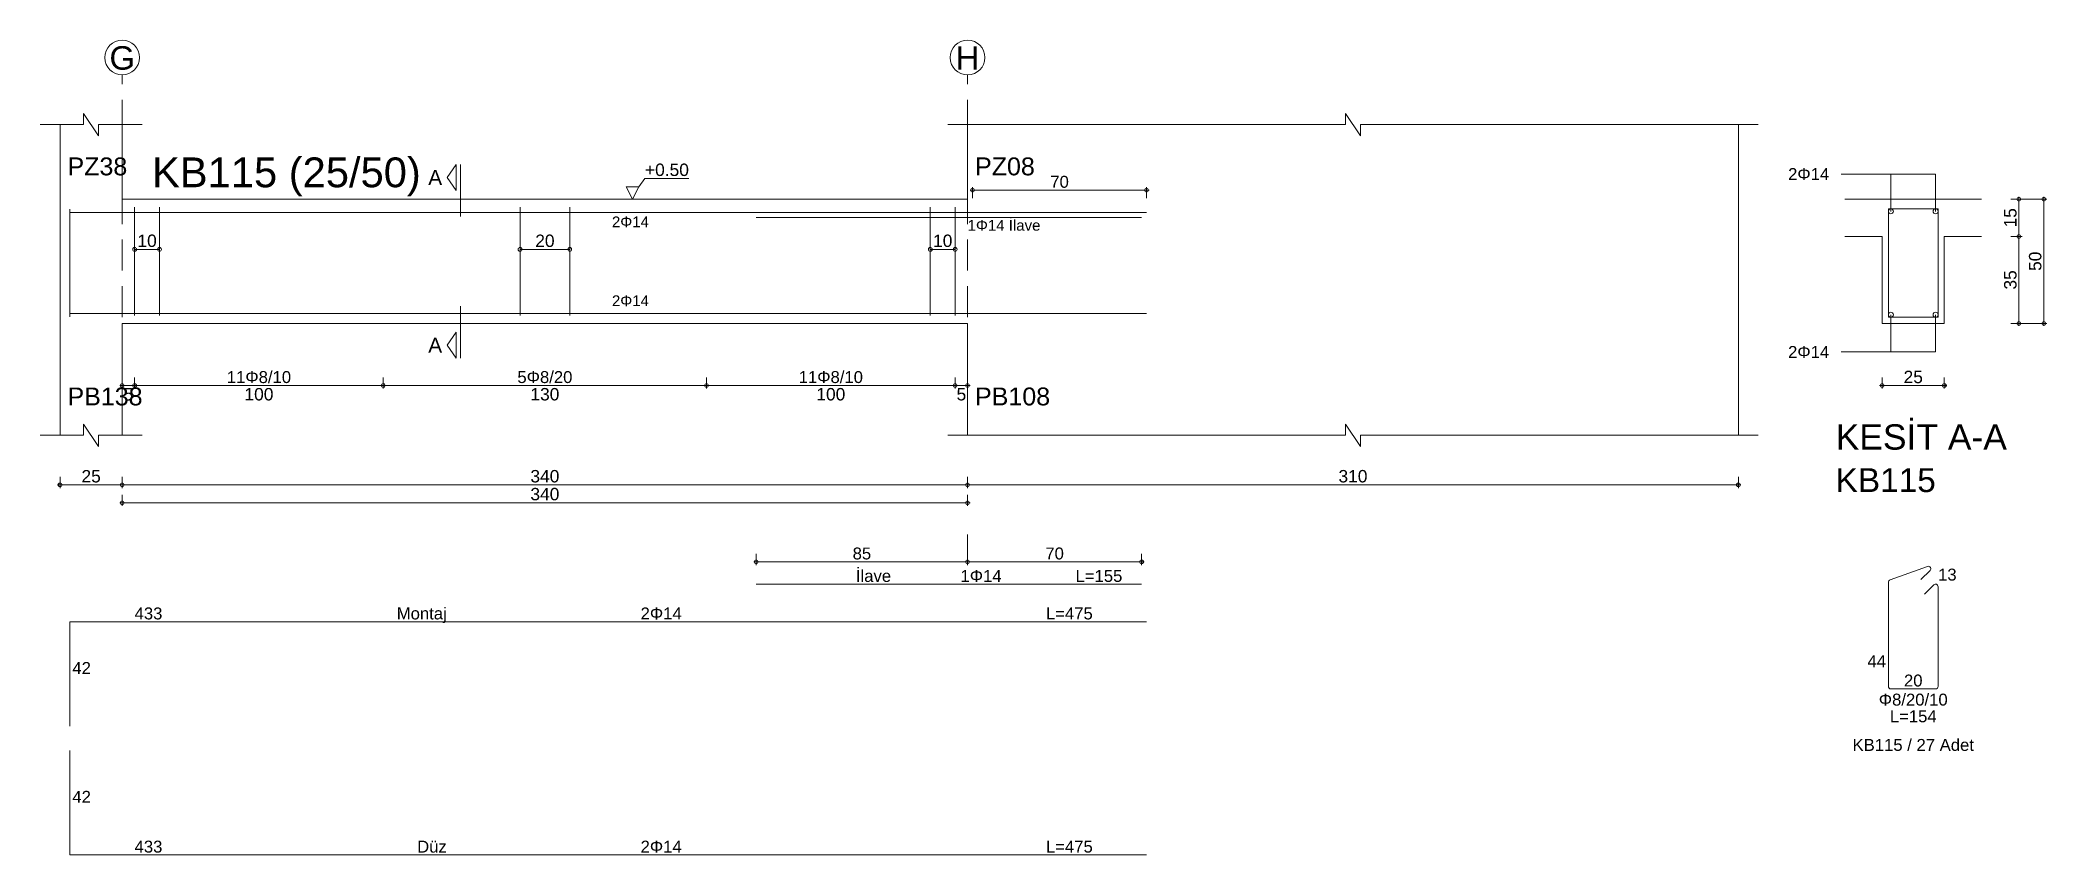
# Model space of a CAD drawing. Header units: millimetres. Extents: x 23801 to 80069, y 9628 to 14137.
# Drawn here: x 23812 to 25023, y 13501 to 13993 of the extents above; entities that cross this region are included whole.
import ezdxf

# ---------------------------------------------------------------- set-up
doc = ezdxf.new("R2010")
doc.units = ezdxf.units.MM
doc.linetypes.add('DASHDOT2', pattern=[12.7, 6.35, -3.175, 0, -3.175])
doc.linetypes.add('DASHED4', pattern=[18.75, 12.5, -6.25])
doc.layers.add('aks', color=251, linetype='DASHDOT2', lineweight=35)
for name, color, linetype in [('Donatı Topl. Uzun. Yazısı', 7, 'Continuous'), ('Donatı Uz. Yazısı', 7, 'Continuous'), ('Donatı Yazısı', 7, 'Continuous'), ('Donatı Çizgisi', 7, 'Continuous'), ('Kiriş', 7, 'Continuous'), ('Standart', 7, 'Continuous'), ('Ölçülendirme', 7, 'Continuous')]:
    doc.layers.add(name, color=color, linetype=linetype)
doc.styles.add('arial_1_18', font='arial.ttf', dxfattribs={"height": 0.2})

# ---------------------------------------------------------------- blocks, each defined once
blk = doc.blocks.new('IDE143Entity7345')
at = {"layer": 'aks', "color": 30, "linetype": 'DASHED4', "lineweight": 5}
for points in [[(47, 2016.8), (47, 2151.8)], [(387, 2016.8), (387, 2151.8)], [(387, 1955.8), (387, 1966.8)]]:
    blk.add_lwpolyline(points, dxfattribs=at)
at = {"layer": 'aks', "color": 1, "linetype": 'Continuous', "lineweight": 5}
for centre in [(47, 2158.8), (387, 2158.8)]:
    blk.add_circle(centre, 7, dxfattribs=at)
at = {"layer": 'Donatı Çizgisi', "color": 5, "linetype": 'Continuous', "lineweight": 5}
for points in [[(52, 2055), (52, 2098.6)], [(62, 2055), (62, 2098.6)], [(207, 2055), (207, 2098.6)], [(227, 2055), (227, 2098.6)], [(372, 2055), (372, 2098.6)], [(382, 2055), (382, 2098.6)], [(26, 2054.4), (26, 2097.8)], [(26, 2096.4), (459, 2096.4)], [(302, 2094.4), (457, 2094.4)], [(757.33, 2054.3), (757.33, 2097.9)], [(757.33, 2097.9), (777.33, 2097.9)], [(777.33, 2054.3), (777.33, 2097.9)], [(26, 2055.8), (459, 2055.8)], [(757.33, 2054.3), (777.33, 2054.3)], [(758.01, 1948.54), (773.01, 1954.01)], [(302, 1946.8), (457, 1946.8)], [(757.33, 1905.72), (757.33, 1947.59)], [(770.44, 1948.69), (774.08, 1952.33)], [(771.82, 1942.78), (775.59, 1946.56)], [(777.33, 1905.72), (777.33, 1945.84)], [(26, 1889.7), (26, 1931.7)], [(26, 1931.7), (459, 1931.7)], [(758.35, 1904.7), (776.31, 1904.7)], [(26, 1837.85), (26, 1879.85)], [(26, 1837.85), (459, 1837.85)]]:
    blk.add_lwpolyline(points, dxfattribs=at)
for centre in [(758.33, 2096.9), (776.33, 2096.9), (758.33, 2055.3), (776.33, 2055.3)]:
    blk.add_circle(centre, 1, dxfattribs=at)
for centre, start, end in [((773.36, 1953.05), 315, 110), ((758.35, 1947.59), 110, 180), ((776.31, 1945.84), 0, 135), ((758.35, 1905.72), 180, 270), ((776.31, 1905.72), 270, 0)]:
    blk.add_arc(centre, 1.02, start, end, dxfattribs=at)
at = {"layer": 'Kiriş', "color": 1, "linetype": 'Continuous', "lineweight": 5}
for points in [[(14, 2131.8), (31.5, 2131.8)], [(22, 2006.8), (22, 2131.8)], [(31.5, 2131.8), (31.5, 2136.3)], [(37.5, 2127.3), (31.5, 2136.3)], [(37.5, 2127.3), (37.5, 2131.8)], [(37.5, 2131.8), (55, 2131.8)], [(47, 2101.8), (47, 2131.8)], [(379, 2131.8), (539, 2131.8)], [(387, 2101.8), (387, 2131.8)], [(539, 2131.8), (539, 2136.3)], [(545, 2127.3), (539, 2136.3)], [(545, 2131.8), (705, 2131.8)], [(545, 2127.3), (545, 2131.8)], [(697, 2006.8), (697, 2131.8)], [(47, 2101.8), (387, 2101.8)], [(739.83, 2101.8), (794.83, 2101.8)], [(739.83, 2086.8), (754.83, 2086.8)], [(754.83, 2051.8), (754.83, 2086.8)], [(779.83, 2086.8), (794.83, 2086.8)], [(779.83, 2051.8), (779.83, 2086.8)], [(47, 2051.8), (387, 2051.8)], [(47, 2006.8), (47, 2051.8)], [(387, 2006.8), (387, 2051.8)], [(754.83, 2051.8), (779.83, 2051.8)], [(37.5, 2002.3), (31.5, 2011.3)], [(31.5, 2006.8), (31.5, 2011.3)], [(545, 2002.3), (539, 2011.3)], [(539, 2006.8), (539, 2011.3)], [(14, 2006.8), (31.5, 2006.8)], [(37.5, 2006.8), (55, 2006.8)], [(37.5, 2002.3), (37.5, 2006.8)], [(379, 2006.8), (539, 2006.8)], [(545, 2006.8), (705, 2006.8)], [(545, 2002.3), (545, 2006.8)]]:
    blk.add_lwpolyline(points, dxfattribs=at)
at = {"layer": 'Ölçülendirme', "color": 1, "linetype": 'Continuous', "lineweight": 5}
for points in [[(177.75, 2110.55), (181.25, 2115.8)], [(181.25, 2105.3), (181.25, 2115.8)], [(183, 2094.8), (183, 2115.8)], [(181.25, 2105.3), (177.75, 2110.55)], [(252.25, 2101.8), (249.75, 2106.8)], [(249.75, 2106.8), (254.75, 2106.8)], [(254.75, 2106.8), (252.25, 2101.8)], [(254.75, 2106.8), (257.25, 2110.13)], [(257.25, 2110.13), (274.93, 2110.13)], [(389, 2102.15), (389, 2106.65)], [(459, 2102.15), (459, 2106.65)], [(738.33, 2111.9), (776.33, 2111.9)], [(758.33, 2096.9), (758.33, 2111.9)], [(776.33, 2096.9), (776.33, 2111.9)], [(252.25, 2101.8), (252.25, 2101.8)], [(388, 2105.4), (460, 2105.4)], [(806.58, 2101.8), (821.08, 2101.8)], [(809.83, 2050.8), (809.83, 2102.8)], [(819.83, 2050.8), (819.83, 2102.8)], [(806.58, 2086.8), (811.08, 2086.8)], [(52, 2081.6), (62, 2081.6)], [(207, 2081.6), (227, 2081.6)], [(372, 2081.6), (382, 2081.6)], [(183, 2037.8), (183, 2058.8)], [(758.33, 2040.3), (758.33, 2055.3)], [(776.33, 2040.3), (776.33, 2055.3)], [(806.58, 2051.8), (821.08, 2051.8)], [(177.75, 2043.05), (181.25, 2048.3)], [(181.25, 2037.8), (177.75, 2043.05)], [(181.25, 2037.8), (181.25, 2048.3)], [(738.33, 2040.3), (776.33, 2040.3)], [(46, 2026.8), (388, 2026.8)], [(47, 2025.55), (47, 2030.05)], [(52, 2025.55), (52, 2030.05)], [(152, 2025.55), (152, 2030.05)], [(282, 2025.55), (282, 2030.05)], [(382, 2025.55), (382, 2030.05)], [(387, 2025.55), (387, 2030.05)], [(753.83, 2026.8), (780.83, 2026.8)], [(754.83, 2025.55), (754.83, 2030.05)], [(779.83, 2025.55), (779.83, 2030.05)], [(21, 1986.8), (698, 1986.8)], [(22, 1985.55), (22, 1990.05)], [(47, 1985.55), (47, 1990.05)], [(387, 1985.55), (387, 1990.05)], [(697, 1985.55), (697, 1990.05)], [(46, 1979.6), (388, 1979.6)], [(47, 1978.35), (47, 1982.85)], [(387, 1978.35), (387, 1982.85)], [(301, 1955.8), (388, 1955.8)], [(302, 1954.55), (302, 1959.05)], [(386, 1955.8), (458, 1955.8)], [(387, 1954.55), (387, 1959.05)], [(387, 1954.55), (387, 1959.05)], [(457, 1954.55), (457, 1959.05)]]:
    blk.add_lwpolyline(points, dxfattribs=at)
for centre in [(389, 2105.4), (459, 2105.4), (809.83, 2101.8), (819.83, 2101.8), (52, 2081.6), (62, 2081.6), (207, 2081.6), (227, 2081.6), (372, 2081.6), (382, 2081.6), (809.83, 2086.8), (809.83, 2051.8), (819.83, 2051.8), (47, 2026.8), (52, 2026.8), (52, 2026.8), (152, 2026.8), (152, 2026.8), (282, 2026.8), (282, 2026.8), (382, 2026.8), (382, 2026.8), (387, 2026.8), (754.83, 2026.8), (779.83, 2026.8), (22, 1986.8), (47, 1986.8), (47, 1986.8), (387, 1986.8), (387, 1986.8), (697, 1986.8), (47, 1979.6), (387, 1979.6), (302, 1955.8), (387, 1955.8), (387, 1955.8), (457, 1955.8)]:
    blk.add_circle(centre, 0.75, dxfattribs=at)
at = {"layer": 'aks', "color": 1, "linetype": 'Continuous', "lineweight": 5, "style": 'arial_1_18'}
for s, p in [('G', (41.87, 2153.92)), ('H', (382.24, 2153.92))]:
    blk.add_text(s, height=9.45, dxfattribs=at).set_placement(p)
at = {"layer": 'Donatı Topl. Uzun. Yazısı', "color": 1, "linetype": 'Continuous', "lineweight": 5, "style": 'arial_1_18'}
for s, p in [('L=155', (430.42, 1947.76)), ('L=475', (418.52, 1932.66)), ('L=154', (757.92, 1891.26)), ('L=475', (418.52, 1838.81))]:
    blk.add_text(s, height=4.8, dxfattribs=at).set_placement(p)
at = {"layer": 'Donatı Uz. Yazısı', "color": 1, "linetype": 'Continuous', "lineweight": 5, "style": 'arial_1_18'}
for s, p in [('13', (777.33, 1948.3)), ('433', (51.98, 1932.66)), ('42', (26.96, 1910.7)), ('44', (748.92, 1913.42)), ('20', (763.61, 1905.66)), ('42', (26.96, 1858.85)), ('433', (51.98, 1838.81))]:
    blk.add_text(s, height=4.8, dxfattribs=at).set_placement(p)
at = {"layer": 'Donatı Yazısı', "color": 5, "linetype": 'Continuous', "lineweight": 5, "style": 'arial_1_18'}
for s, height, p in [('2Φ14', 4.8, (717, 2109.5)), ('1Φ14 İlave', 4.32, (387, 2089.12)), ('2Φ14', 4.8, (717, 2037.9)), ('1Φ14', 4.8, (384.15, 1947.76)), ('2Φ14', 4.8, (255.49, 1932.66)), ('Φ8/20/10', 4.8, (753.47, 1897.98)), ('KB115 / 27 Adet', 4.8, (742.92, 1879.74)), ('2Φ14', 4.8, (255.49, 1838.81))]:
    blk.add_text(s, height=height, dxfattribs=at).set_placement(p)
for p in [(243.96, 2090.52), (243.96, 2058.76)]:
    blk.add_text('2Φ14', height=4.32, rotation=360, dxfattribs=at).set_placement(p)
at = {"layer": 'Donatı Yazısı', "color": 1, "linetype": 'Continuous', "lineweight": 5, "style": 'arial_1_18'}
for s, p in [('İlave', (342.08, 1947.76)), ('Montaj', (157.42, 1932.66)), ('Düz', (165.63, 1838.81))]:
    blk.add_text(s, height=4.8, dxfattribs=at).set_placement(p)
at = {"layer": 'Kiriş', "color": 1, "linetype": 'Continuous', "lineweight": 5, "style": 'arial_1_18'}
for s, height, p in [('PZ38', 7.2, (25, 2111.4)), ('KB115 (25/50)', 12, (59, 2106.6)), ('PZ08', 7.2, (390, 2111.4)), ('PB138', 7.2, (25, 2018.8)), ('PB108', 7.2, (390, 2018.8)), ('KESİT A-A', 10.2, (736.13, 2001)), ('KB115', 9.6, (736.13, 1983.92))]:
    blk.add_text(s, height=height, dxfattribs=at).set_placement(p)
at = {"layer": 'Ölçülendirme', "color": 1, "linetype": 'Continuous', "lineweight": 5, "style": 'arial_1_18'}
for s, height, p in [('+0.50', 5, (257.25, 2111.13)), ('A', 5.95, (170.11, 2107.57)), ('70', 4.8, (420.27, 2106.4)), ('A', 5.95, (170.11, 2040.07)), ('5', 5, (47.56, 2020.8)), ('100', 5, (96.17, 2020.8)), ('130', 5, (211.17, 2020.8)), ('100', 5, (326.17, 2020.8)), ('5', 5, (382.56, 2020.8)), ('25', 5, (763.45, 2027.76)), ('25', 5, (30.62, 1987.8)), ('340', 5, (211.17, 1987.8)), ('340', 5, (211.17, 1980.6)), ('310', 5, (536.17, 1987.8))]:
    blk.add_text(s, height=height, dxfattribs=at).set_placement(p)
for s, rotation, p in [('15', 90, (808.87, 2090.42)), ('10', 360, (53.12, 2082.56)), ('20', 360, (213.12, 2082.56)), ('10', 360, (373.12, 2082.56)), ('50', 90, (818.87, 2072.92)), ('35', 90, (808.87, 2065.42))]:
    blk.add_text(s, height=5, rotation=rotation, dxfattribs=at).set_placement(p)
at = {"layer": 'Ölçülendirme', "color": 5, "linetype": 'Continuous', "lineweight": 5, "style": 'arial_1_18'}
for s, p in [('11Φ8/10', (89.07, 2027.8)), ('5Φ8/20', (205.94, 2027.8)), ('11Φ8/10', (319.07, 2027.8)), ('85', (340.77, 1956.8)), ('70', (418.27, 1956.8))]:
    blk.add_text(s, height=4.8, dxfattribs=at).set_placement(p)

msp = doc.modelspace()

# ---------------------------------------------------------------- block references
at = {"layer": 'Standart', "xscale": 1.5, "yscale": 1.5, "zscale": 1.5}
msp.add_blockref('IDE143Entity7345', (23791.3, 10744), dxfattribs=at)

doc.saveas('drawing.dxf')
